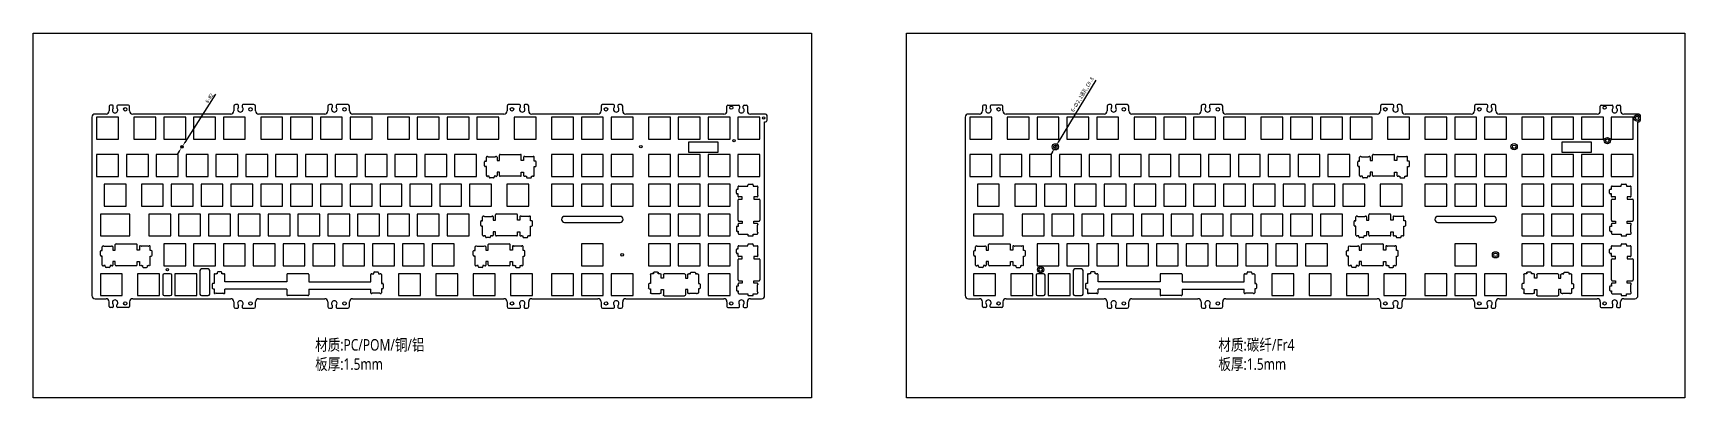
# Model space of a CAD drawing. Header units: millimetres. Extents: x -605 to 450, y -172 to 61.
import ezdxf

# ---------------------------------------------------------------- set-up
doc = ezdxf.new("R2010")
doc.units = ezdxf.units.MM
doc.header["$LTSCALE"] = 30.734
doc.header["$PDMODE"] = 3
doc.header["$PDSIZE"] = 0.3125
doc.layers.get('0').update_dxf_attribs({"linetype": 'CONTINUOUS'})
doc.layers.get('Defpoints').update_dxf_attribs({"linetype": 'CONTINUOUS'})
doc.layers.add('02___PRT_ALL_AXES', color=7, linetype='CONTINUOUS')
doc.styles.get("Standard").update_dxf_attribs({"font": 'txt', "width": 0.8})
doc.dimstyles.new('Annotative', dxfattribs={"dimscale": 0, "dimtxt": 2.5, "dimasz": 2.5, "dimexe": 1.25, "dimexo": 0.625, "dimtad": 1, "dimtxsty": 'Standard', "dimcen": 2.5, "dimazin": 2, "dimtfac": 1, "dimtmove": 0, "dimatfit": 3, "dimfxl": 1, "dimarcsym": 0})

msp = doc.modelspace()

# ---------------------------------------------------------------- texts
at = {"layer": '02___PRT_ALL_AXES', "color": 3, "linetype": 'Continuous', "char_height": 7.36055, "width": 256.40453, "attachment_point": 1}
for s, insert in [('{\\fMicrosoft YaHei|b0|i0|c134|p34;材质:PC/POM/铜/铝 \\fMicrosoft YaHei|b0|i0|c0|p34;\\P\\fMicrosoft YaHei|b0|i0|c134|p34;板厚:1.5mm}', (-425.16, -134.794)), ('{\\fMicrosoft YaHei|b0|i0|c134|p34;材质:碳纤/Fr4\\fMicrosoft YaHei|b0|i0|c0|p34;\\P\\fMicrosoft YaHei|b0|i0|c134|p34;板厚:1.5mm}', (151.644, -134.794))]:
    msp.add_mtext(s, dxfattribs=dict(at, insert=insert))

# ---------------------------------------------------------------- blocks, each defined once
blk = doc.blocks.new('A$C692A0492')
at = {"color": 1}
for p, q in [((0.5, 10.8), (1.2, 10.8)), ((1.2, 10.8), (1.2, 13.2)), ((2.4, 13.6), (6.8, 13.6)), ((8, 13.2), (8, 11.1)), ((8, 11.1), (9.5, 11.1)), ((9.5, 11.1), (9.5, 14.6)), ((10, 15.1), (23, 15.1)), ((23.5, 11.1), (23.5, 14.6)), ((25, 11.1), (23.5, 11.1)), ((25, 13.3), (25, 11.1)), ((30.6, 13.6), (26.2, 13.6)), ((31.8, 10.8), (31.8, 13.3)), ((32.5, 10.8), (31.8, 10.8)), ((0, 7.8), (0, 10.3)), ((1.2, 7.3), (0.5, 7.3)), ((1.2, 1.5), (1.2, 7.3)), ((3.1, 1.2), (2.4, 1.2)), ((3.1, 0.5), (3.1, 1.2)), ((6.8, 1.2), (6.2, 1.2)), ((6.2, 1.2), (6.2, 0.5)), ((9.5, 3.8), (8, 3.8)), ((8, 3.8), (8, 1.5)), ((9.5, 1.6), (9.5, 3.8)), ((23, 1.1), (10, 1.1)), ((23.5, 1.6), (23.5, 3.8)), ((23.5, 3.8), (25, 3.8)), ((25, 3.8), (25, 1.6)), ((26.2, 1.2), (26.9, 1.2)), ((26.9, 1.2), (26.9, 0.5)), ((27.4, 0), (29.5, 0)), ((30, 0.5), (30, 1.2)), ((30, 1.2), (30.6, 1.2)), ((31.8, 1.6), (31.8, 7.3)), ((31.8, 7.3), (32.5, 7.3)), ((33, 7.8), (33, 10.3)), ((5.7, 0), (3.6, 0))]:
    blk.add_line(p, q, dxfattribs=at)
for centre, radius, start, end in [((0.5, 10.3), 0.5, 90, 180), ((1.7, 13.2), 0.5, 64.1581, 180), ((2.4, 14.6), 1, 244.1581, 270), ((6.8, 14.6), 1, 270, 295.8419), ((7.5, 13.2), 0.5, 0, 115.8419), ((10, 14.6), 0.5, 90, 180), ((23, 14.6), 0.5, 0, 90), ((25.5, 13.3), 0.5, 64.1581, 180), ((26.2, 14.6), 1, 244.1581, 270), ((30.6, 14.6), 1, 270, 295.8419), ((31.3, 13.3), 0.5, 0, 115.8419), ((32.5, 10.3), 0.5, 0, 90), ((0.5, 7.8), 0.5, 180, 270), ((1.7, 1.5), 0.5, 180, 295.8419), ((2.4, 0.2), 1, 90, 115.8419), ((3.6, 0.5), 0.5, 180, 270), ((5.7, 0.5), 0.5, 270, 0), ((6.8, 0.2), 1, 64.1581, 90), ((7.5, 1.5), 0.5, 244.1581, 0), ((10, 1.6), 0.5, 180, 270), ((23, 1.6), 0.5, 270, 0), ((25.5, 1.6), 0.5, 180, 295.8419), ((26.2, 0.2), 1, 90, 115.8419), ((27.4, 0.5), 0.5, 180, 270), ((29.5, 0.5), 0.5, 270, 0), ((30.6, 0.2), 1, 64.1581, 90), ((31.3, 1.6), 0.5, 244.1581, 0), ((32.5, 7.8), 0.5, 270, 0)]:
    blk.add_arc(centre, radius, start, end, dxfattribs=at)
blk = doc.blocks.new('A$C580C1E3D')
at = {"color": 1}
for p, q in [((1.2, 13.5), (1.2, 7.8)), ((3.1, 13.9), (2.4, 13.9)), ((3.1, 14.6), (3.1, 13.9)), ((5.7, 15.1), (3.6, 15.1)), ((6.2, 13.9), (6.2, 14.6)), ((6.8, 13.9), (6.2, 13.9)), ((8, 8.7), (8, 13.5)), ((47.6, 13.5), (47.6, 8.7)), ((61.1, 14), (48.1, 14)), ((61.6, 13.5), (61.6, 8.7)), ((101.2, 8.7), (101.2, 13.5)), ((102.4, 13.9), (103.1, 13.9)), ((103.1, 13.9), (103.1, 14.6)), ((103.6, 15.1), (105.7, 15.1)), ((106.2, 14.6), (106.2, 13.9)), ((106.2, 13.9), (106.8, 13.9)), ((108, 13.5), (108, 7.8)), ((0, 7.3), (0, 4.8)), ((1.2, 7.8), (0.5, 7.8)), ((0.5, 4.3), (1.2, 4.3)), ((1.2, 4.3), (1.2, 1.8)), ((2.4, 1.5), (6.8, 1.5)), ((47.6, 8.7), (8, 8.7)), ((47.6, 4.2), (8, 4.2)), ((8, 1.8), (8, 4.2)), ((47.6, 4.2), (47.6, 0.5)), ((61.1, 0), (48.1, 0)), ((61.6, 8.7), (101.2, 8.7)), ((61.6, 4.2), (101.2, 4.2)), ((61.6, 4.2), (61.6, 0.5)), ((101.2, 1.8), (101.2, 4.2)), ((106.8, 1.5), (102.4, 1.5)), ((108, 7.8), (108.7, 7.8)), ((108.7, 4.3), (108, 4.3)), ((108, 4.3), (108, 1.8)), ((109.2, 7.3), (109.2, 4.8))]:
    blk.add_line(p, q, dxfattribs=at)
for centre, radius, start, end in [((1.7, 13.5), 0.5, 64.1581, 180), ((2.4, 14.9), 1, 244.1581, 270), ((3.6, 14.6), 0.5, 90, 180), ((5.7, 14.6), 0.5, 0, 90), ((6.8, 14.9), 1, 270, 295.8419), ((7.5, 13.5), 0.5, 0, 115.8419), ((48.1, 13.5), 0.5, 90, 180), ((61.1, 13.5), 0.5, 0, 90), ((101.7, 13.5), 0.5, 64.1581, 180), ((102.4, 14.9), 1, 244.1581, 270), ((103.6, 14.6), 0.5, 90, 180), ((105.7, 14.6), 0.5, 0, 90), ((106.8, 14.9), 1, 270, 295.8419), ((107.5, 13.5), 0.5, 0, 115.8419), ((0.5, 7.3), 0.5, 90, 180), ((0.5, 4.8), 0.5, 180, 270), ((1.7, 1.8), 0.5, 180, 295.8419), ((2.4, 0.5), 1, 90, 115.8419), ((6.8, 0.5), 1, 64.1581, 90), ((7.5, 1.8), 0.5, 244.1581, 0), ((48.1, 0.5), 0.5, 180, 270), ((61.1, 0.5), 0.5, 270, 0), ((101.7, 1.8), 0.5, 180, 295.8419), ((102.4, 0.5), 1, 90, 115.8419), ((106.8, 0.5), 1, 64.1581, 90), ((107.5, 1.8), 0.5, 244.1581, 0), ((108.7, 7.3), 0.5, 0, 90), ((108.7, 4.8), 0.5, 270, 0)]:
    blk.add_arc(centre, radius, start, end, dxfattribs=at)
blk = doc.blocks.new('*D3')
at = {"color": 0, "lineweight": -2, "transparency": 16777216}
for p, q in [((73.3, 30.7), (49.4, -8.9)), ((45.7, -15.1), (44.4, -17.2)), ((47, -12.9), (48.2, -11))]:
    blk.add_line(p, q, dxfattribs=at)
at = {"color": 0, "transparency": 16777216}
for points in [[(49.1, -8.7), (49.8, -9.1), (48.2, -11)], [(45.4, -14.8), (46.1, -15.3), (47, -12.9)]]:
    blk.add_solid(points, dxfattribs=at)
at = {"layer": 'Defpoints', "color": 0, "transparency": 16777216}
for p in [(47, -12.9), (48.2, -11)]:
    blk.add_point(p, dxfattribs=at)
at = {"color": 0, "transparency": 16777216, "insert": (65, 21.3), "char_height": 2.5, "attachment_point": 5, "rotation": 58.8733}
blk.add_mtext('6-∅2,2{\\fSimSun|b0|i0|c134|p2;通孔},C0.8', dxfattribs=at)
blk = doc.blocks.new('*D5')
at = {"color": 0, "lineweight": -2, "transparency": 16777216}
for p, q in [((-488.8, 21.7), (-508.4, -9.2)), ((-511.9, -14.7), (-513.2, -16.9)), ((-510.6, -12.6), (-509.7, -11.3))]:
    blk.add_line(p, q, dxfattribs=at)
at = {"color": 0, "transparency": 16777216}
for points in [[(-508.7, -8.9), (-508, -9.4), (-509.7, -11.3)], [(-512.3, -14.5), (-511.6, -15), (-510.6, -12.6)]]:
    blk.add_solid(points, dxfattribs=at)
at = {"layer": 'Defpoints', "color": 0, "transparency": 16777216}
for p in [(-510.6, -12.6), (-509.7, -11.3)]:
    blk.add_point(p, dxfattribs=at)
at = {"color": 0, "transparency": 16777216, "insert": (-492.7, 19.1), "char_height": 2.5, "attachment_point": 5, "rotation": 57.6407}
blk.add_mtext('6-M2', dxfattribs=at)

# ---------------------------------------------------------------- dimensions: what is measured, and where the dimension line sits
at = {"color": 1}
for p1, p2, text, picture, middle in [((47.014, -12.921), (48.151, -11.038), '6-<>{\\fSimSun|b0|i0|c134|p2;通孔},C0.8', '*D3', (66.978, 20.138)), ((-510.569, -12.636), (-509.712, -11.284), '6-M2', '*D5', (-491.125, 18.05))]:
    dim = msp.add_diameter_dim_2p(p1=p1, p2=p2, text=text, dimstyle='Annotative', dxfattribs=at)
    dim.commit()
    dim.dimension.update_dxf_attribs({"geometry": picture, "text_midpoint": middle, "dimtype": 163})

# ---------------------------------------------------------------- linework, layer by layer
at = {"color": 1, "linetype": 'Continuous'}
for p, q in [((-556.665, 14), (-556.665, 11)), ((-554.555, 14.6), (-556.065, 14.6)), ((-554.055, 12.819), (-554.055, 14.1)), ((-551.755, 14.1), (-551.755, 12.819)), ((-544.245, 14.6), (-551.255, 14.6)), ((-543.645, 11), (-543.645, 14)), ((-162.165, 11), (-162.165, 14)), ((-161.565, 14.6), (-154.555, 14.6)), ((-154.055, 14.1), (-154.055, 12.819)), ((-151.755, 12.819), (-151.755, 14.1)), ((-151.255, 14.6), (-149.745, 14.6)), ((-149.145, 14), (-149.145, 11)), ((1.028, 14), (1.028, 11)), ((3.138, 14.6), (1.628, 14.6)), ((3.638, 12.819), (3.638, 14.1)), ((5.938, 14.1), (5.938, 12.819)), ((13.447, 14.6), (6.438, 14.6)), ((14.047, 11), (14.047, 14)), ((395.528, 11), (395.528, 14)), ((396.128, 14.6), (403.137, 14.6)), ((403.637, 14.1), (403.637, 12.819)), ((405.937, 12.819), (405.937, 14.1)), ((406.437, 14.6), (407.947, 14.6)), ((408.547, 14), (408.547, 11)), ((-556.665, -114.012), (-556.665, -111.012)), ((-554.555, -114.612), (-556.065, -114.612)), ((-554.055, -112.831), (-554.055, -114.112)), ((-551.755, -114.112), (-551.755, -112.831)), ((-544.245, -114.612), (-551.255, -114.612)), ((-543.645, -111.012), (-543.645, -114.012)), ((-162.165, -111.012), (-162.165, -114.012)), ((-161.565, -114.612), (-154.555, -114.612)), ((-154.055, -114.112), (-154.055, -112.831)), ((-151.755, -112.831), (-151.755, -114.112)), ((-151.255, -114.612), (-149.745, -114.612)), ((-149.145, -114.012), (-149.145, -111.012)), ((1.028, -114.012), (1.028, -111.012)), ((3.138, -114.612), (1.628, -114.612)), ((3.638, -112.831), (3.638, -114.112)), ((5.938, -114.112), (5.938, -112.831)), ((13.447, -114.612), (6.438, -114.612)), ((14.047, -111.012), (14.047, -114.012)), ((395.528, -111.012), (395.528, -114.012)), ((396.128, -114.612), (403.137, -114.612)), ((403.637, -114.112), (403.637, -112.831)), ((405.937, -112.831), (405.937, -114.112)), ((406.437, -114.612), (407.947, -114.612)), ((408.547, -114.012), (408.547, -111.012))]:
    msp.add_line(p, q, dxfattribs=at)
at = {"color": 7, "linetype": 'Continuous'}
for p, q in [((-477.065, 14), (-477.065, 11)), ((-474.555, 15), (-476.065, 15)), ((-474.055, 13.319), (-474.055, 14.5)), ((-471.755, 14.5), (-471.755, 13.319)), ((-464.245, 15), (-471.255, 15)), ((-463.245, 11), (-463.245, 14)), ((-417.065, 14), (-417.065, 11)), ((-414.555, 15), (-416.065, 15)), ((-414.055, 13.319), (-414.055, 14.5)), ((-411.755, 14.5), (-411.755, 13.319)), ((-404.245, 15), (-411.255, 15)), ((-403.245, 11), (-403.245, 14)), ((-302.565, 14), (-302.565, 11)), ((-294.555, 15), (-301.565, 15)), ((-294.055, 13.319), (-294.055, 14.5)), ((-291.755, 14.5), (-291.755, 13.319)), ((-289.745, 15), (-291.255, 15)), ((-288.745, 11), (-288.745, 14)), ((-242.565, 14), (-242.565, 11)), ((-234.555, 15), (-241.565, 15)), ((-234.055, 13.319), (-234.055, 14.5)), ((-231.755, 14.5), (-231.755, 13.319)), ((-229.745, 15), (-231.255, 15)), ((-228.745, 11), (-228.745, 14)), ((80.628, 14), (80.628, 11)), ((83.138, 15), (81.628, 15)), ((83.638, 13.319), (83.638, 14.5)), ((85.938, 14.5), (85.938, 13.319)), ((93.447, 15), (86.437, 15)), ((94.447, 11), (94.447, 14)), ((140.628, 14), (140.628, 11)), ((143.138, 15), (141.628, 15)), ((143.638, 13.319), (143.638, 14.5)), ((145.938, 14.5), (145.938, 13.319)), ((153.447, 15), (146.437, 15)), ((154.447, 11), (154.447, 14)), ((255.128, 14), (255.128, 11)), ((263.138, 15), (256.128, 15)), ((263.637, 13.319), (263.637, 14.5)), ((265.937, 14.5), (265.937, 13.319)), ((267.947, 15), (266.437, 15)), ((268.947, 11), (268.947, 14)), ((315.128, 14), (315.128, 11)), ((323.138, 15), (316.128, 15)), ((323.637, 13.319), (323.637, 14.5)), ((325.937, 14.5), (325.937, 13.319)), ((327.947, 15), (326.437, 15)), ((328.947, 11), (328.947, 14)), ((-567.692, 7), (-567.692, -107.012)), ((-558.665, 9), (-565.692, 9)), ((-564.692, 7), (-564.692, -7)), ((-550.693, 7), (-564.692, 7)), ((-550.693, -7), (-550.693, 7)), ((-479.065, 9), (-541.645, 9)), ((-540.88, 7), (-540.88, -7)), ((-526.88, 7), (-540.88, 7)), ((-526.88, -7), (-526.88, 7)), ((-521.83, 7), (-521.83, -7)), ((-507.83, 7), (-521.83, 7)), ((-507.83, -7), (-507.83, 7)), ((-502.78, 7), (-502.78, -7)), ((-488.78, 7), (-502.78, 7)), ((-488.78, -7), (-488.78, 7)), ((-483.73, 7), (-483.73, -7)), ((-469.73, 7), (-483.73, 7)), ((-469.73, -7), (-469.73, 7)), ((-419.065, 9), (-461.245, 9)), ((-459.917, 7), (-459.917, -7)), ((-445.918, 7), (-459.917, 7)), ((-445.918, -7), (-445.918, 7)), ((-440.867, 7), (-440.867, -7)), ((-426.868, 7), (-440.867, 7)), ((-426.868, -7), (-426.868, 7)), ((-421.817, 7), (-421.817, -7)), ((-407.818, 7), (-421.817, 7)), ((-407.818, -7), (-407.818, 7)), ((-402.767, 7), (-402.767, -7)), ((-388.768, 7), (-402.767, 7)), ((-304.565, 9), (-401.245, 9)), ((-388.768, -7), (-388.768, 7)), ((-378.955, 7), (-378.955, -7)), ((-364.955, 7), (-378.955, 7)), ((-364.955, -7), (-364.955, 7)), ((-359.905, 7), (-359.905, -7)), ((-345.905, 7), (-359.905, 7)), ((-345.905, -7), (-345.905, 7)), ((-340.855, 7), (-340.855, -7)), ((-326.855, 7), (-340.855, 7)), ((-326.855, -7), (-326.855, 7)), ((-321.805, 7), (-321.805, -7)), ((-307.805, 7), (-321.805, 7)), ((-307.805, -7), (-307.805, 7)), ((-283.993, 7), (-297.992, 7)), ((-297.992, 7), (-297.992, -7)), ((-244.565, 9), (-286.745, 9)), ((-283.993, -7), (-283.993, 7)), ((-260.18, 7), (-274.18, 7)), ((-274.18, 7), (-274.18, -7)), ((-260.18, -7), (-260.18, 7)), ((-241.13, 7), (-255.128, 7)), ((-255.128, 7), (-255.128, -7)), ((-241.13, -7), (-241.13, 7)), ((-222.08, 7), (-236.078, 7)), ((-236.078, 7), (-236.078, -7)), ((-164.165, 9), (-226.745, 9)), ((-222.08, -7), (-222.08, 7)), ((-198.268, 7), (-212.266, 7)), ((-212.266, 7), (-212.266, -7)), ((-198.268, -7), (-198.268, 7)), ((-179.218, 7), (-193.216, 7)), ((-193.216, 7), (-193.216, -7)), ((-179.218, -7), (-179.218, 7)), ((-160.168, 7), (-174.166, 7)), ((-174.166, 7), (-174.166, -7)), ((-160.168, -7), (-160.168, 7)), ((-141.118, 7), (-155.116, 7)), ((-155.116, 7), (-155.116, -7)), ((-137.518, 9), (-147.145, 9)), ((-141.118, -7), (-141.118, 7)), ((-138.118, 4), (-137.518, 4)), ((-138.118, -107.012), (-138.118, 4)), ((-136.518, 5), (-136.518, 8)), ((-10, 7), (-10, -107.012)), ((-0.972, 9), (-8, 9)), ((-7, 7), (-7, -7)), ((7, 7), (-7, 7)), ((7, -7), (7, 7)), ((78.628, 9), (16.047, 9)), ((16.813, 7), (16.813, -7)), ((30.812, 7), (16.813, 7)), ((30.812, -7), (30.812, 7)), ((35.863, 7), (35.863, -7)), ((49.863, 7), (35.863, 7)), ((49.863, -7), (49.863, 7)), ((54.913, 7), (54.913, -7)), ((68.913, 7), (54.913, 7)), ((68.913, -7), (68.913, 7)), ((73.963, 7), (73.963, -7)), ((87.963, 7), (73.963, 7)), ((87.963, -7), (87.963, 7)), ((138.628, 9), (96.447, 9)), ((97.776, 7), (97.776, -7)), ((111.775, 7), (97.776, 7)), ((111.775, -7), (111.775, 7)), ((116.826, 7), (116.826, -7)), ((130.825, 7), (116.826, 7)), ((130.825, -7), (130.825, 7)), ((135.876, 7), (135.876, -7)), ((149.875, 7), (135.876, 7)), ((149.875, -7), (149.875, 7)), ((154.926, 7), (154.926, -7)), ((168.925, 7), (154.926, 7)), ((253.128, 9), (156.447, 9)), ((168.925, -7), (168.925, 7)), ((178.738, 7), (178.738, -7)), ((192.738, 7), (178.738, 7)), ((192.738, -7), (192.738, 7)), ((197.788, 7), (197.788, -7)), ((211.788, 7), (197.788, 7)), ((211.788, -7), (211.788, 7)), ((216.838, 7), (216.838, -7)), ((230.838, 7), (216.838, 7)), ((230.838, -7), (230.838, 7)), ((235.888, 7), (235.888, -7)), ((249.888, 7), (235.888, 7)), ((249.888, -7), (249.888, 7)), ((273.7, 7), (259.701, 7)), ((259.701, 7), (259.701, -7)), ((313.128, 9), (270.947, 9)), ((273.7, -7), (273.7, 7)), ((297.513, 7), (283.513, 7)), ((283.513, 7), (283.513, -7)), ((297.513, -7), (297.513, 7)), ((316.563, 7), (302.565, 7)), ((302.565, 7), (302.565, -7)), ((316.563, -7), (316.563, 7)), ((335.613, 7), (321.615, 7)), ((321.615, 7), (321.615, -7)), ((393.528, 9), (330.947, 9)), ((335.613, -7), (335.613, 7)), ((359.425, 7), (345.427, 7)), ((345.427, 7), (345.427, -7)), ((359.425, -7), (359.425, 7)), ((378.475, 7), (364.477, 7)), ((364.477, 7), (364.477, -7)), ((378.475, -7), (378.475, 7)), ((397.525, 7), (383.527, 7)), ((383.527, 7), (383.527, -7)), ((397.525, -7), (397.525, 7)), ((416.575, 7), (402.577, 7)), ((402.577, 7), (402.577, -7)), ((420.175, 9), (410.547, 9)), ((416.575, -7), (416.575, 7)), ((419.575, 4), (420.175, 4)), ((419.575, -107.012), (419.575, 4)), ((421.175, 5), (421.175, 8)), ((-564.692, -7), (-550.693, -7)), ((-540.88, -7), (-526.88, -7)), ((-521.83, -7), (-507.83, -7)), ((-502.78, -7), (-488.78, -7)), ((-483.73, -7), (-469.73, -7)), ((-459.917, -7), (-445.918, -7)), ((-440.867, -7), (-426.868, -7)), ((-421.817, -7), (-407.818, -7)), ((-402.767, -7), (-388.768, -7)), ((-378.955, -7), (-364.955, -7)), ((-359.905, -7), (-345.905, -7)), ((-340.855, -7), (-326.855, -7)), ((-321.805, -7), (-307.805, -7)), ((-297.992, -7), (-283.993, -7)), ((-274.18, -7), (-260.18, -7)), ((-255.128, -7), (-241.13, -7)), ((-236.078, -7), (-222.08, -7)), ((-212.266, -7), (-198.268, -7)), ((-193.216, -7), (-179.218, -7)), ((-167.717, -9), (-186.717, -9)), ((-186.717, -9), (-186.717, -15.313)), ((-174.166, -7), (-160.168, -7)), ((-167.717, -15.313), (-167.717, -9)), ((-155.116, -7), (-141.118, -7)), ((-7, -7), (7, -7)), ((16.813, -7), (30.812, -7)), ((35.863, -7), (49.863, -7)), ((54.913, -7), (68.913, -7)), ((73.963, -7), (87.963, -7)), ((97.776, -7), (111.775, -7)), ((116.826, -7), (130.825, -7)), ((135.876, -7), (149.875, -7)), ((154.926, -7), (168.925, -7)), ((178.738, -7), (192.738, -7)), ((197.788, -7), (211.788, -7)), ((216.838, -7), (230.838, -7)), ((235.888, -7), (249.888, -7)), ((259.701, -7), (273.7, -7)), ((283.513, -7), (297.513, -7)), ((302.565, -7), (316.563, -7)), ((321.615, -7), (335.613, -7)), ((345.427, -7), (359.425, -7)), ((364.477, -7), (378.475, -7)), ((389.976, -9), (370.976, -9)), ((370.976, -9), (370.976, -15.313)), ((383.527, -7), (397.525, -7)), ((389.976, -15.313), (389.976, -9)), ((402.577, -7), (416.575, -7)), ((-564.692, -16.814), (-564.692, -30.812)), ((-550.693, -16.814), (-564.692, -16.814)), ((-550.693, -30.812), (-550.693, -16.814)), ((-545.642, -16.814), (-545.642, -30.812)), ((-531.643, -16.814), (-545.642, -16.814)), ((-531.643, -30.812), (-531.643, -16.814)), ((-526.592, -16.814), (-526.592, -30.812)), ((-512.593, -16.814), (-526.592, -16.814)), ((-512.593, -30.812), (-512.593, -16.814)), ((-507.542, -16.814), (-507.542, -30.812)), ((-493.543, -16.814), (-507.542, -16.814)), ((-493.543, -30.812), (-493.543, -16.814)), ((-488.492, -16.814), (-488.492, -30.812)), ((-474.493, -16.814), (-488.492, -16.814)), ((-474.493, -30.812), (-474.493, -16.814)), ((-469.442, -16.814), (-469.442, -30.812)), ((-455.443, -16.814), (-469.442, -16.814)), ((-455.443, -30.812), (-455.443, -16.814)), ((-450.392, -16.814), (-450.392, -30.812)), ((-436.393, -16.814), (-450.392, -16.814)), ((-436.393, -30.812), (-436.393, -16.814)), ((-431.342, -16.814), (-431.342, -30.812)), ((-417.343, -16.814), (-431.342, -16.814)), ((-417.343, -30.812), (-417.343, -16.814)), ((-412.292, -16.814), (-412.292, -30.812)), ((-398.293, -16.814), (-412.292, -16.814)), ((-398.293, -30.812), (-398.293, -16.814)), ((-393.242, -16.814), (-393.242, -30.812)), ((-379.243, -16.814), (-393.242, -16.814)), ((-379.243, -30.812), (-379.243, -16.814)), ((-374.192, -16.814), (-374.192, -30.812)), ((-360.193, -16.814), (-374.192, -16.814)), ((-360.193, -30.812), (-360.193, -16.814)), ((-355.142, -16.814), (-355.142, -30.812)), ((-341.143, -16.814), (-355.142, -16.814)), ((-341.143, -30.812), (-341.143, -16.814)), ((-336.092, -16.814), (-336.092, -30.812)), ((-322.093, -16.814), (-336.092, -16.814)), ((-322.093, -30.812), (-322.093, -16.814)), ((-260.18, -16.814), (-274.18, -16.814)), ((-274.18, -16.814), (-274.18, -30.812)), ((-260.18, -30.812), (-260.18, -16.814)), ((-241.13, -16.814), (-255.128, -16.814)), ((-255.128, -16.814), (-255.128, -30.812)), ((-241.13, -30.812), (-241.13, -16.814)), ((-222.08, -16.814), (-236.078, -16.814)), ((-236.078, -16.814), (-236.078, -30.812)), ((-222.08, -30.812), (-222.08, -16.814)), ((-198.268, -16.814), (-212.266, -16.814)), ((-212.266, -16.814), (-212.266, -30.812)), ((-198.268, -30.812), (-198.268, -16.814)), ((-179.218, -16.814), (-193.216, -16.814)), ((-193.216, -16.814), (-193.216, -30.812)), ((-186.717, -15.313), (-167.717, -15.313)), ((-179.218, -30.812), (-179.218, -16.814)), ((-160.168, -16.814), (-174.166, -16.814)), ((-174.166, -16.814), (-174.166, -30.812)), ((-160.168, -30.812), (-160.168, -16.814)), ((-141.118, -16.814), (-155.116, -16.814)), ((-155.116, -16.814), (-155.116, -30.812)), ((-141.118, -30.812), (-141.118, -16.814)), ((-7, -16.814), (-7, -30.812)), ((7, -16.814), (-7, -16.814)), ((7, -30.812), (7, -16.814)), ((12.05, -16.814), (12.05, -30.812)), ((26.05, -16.814), (12.05, -16.814)), ((26.05, -30.812), (26.05, -16.814)), ((31.1, -16.814), (31.1, -30.812)), ((45.1, -16.814), (31.1, -16.814)), ((45.1, -30.812), (45.1, -16.814)), ((50.151, -16.814), (50.151, -30.812)), ((64.15, -16.814), (50.151, -16.814)), ((64.15, -30.812), (64.15, -16.814)), ((69.201, -16.814), (69.201, -30.812)), ((83.2, -16.814), (69.201, -16.814)), ((83.2, -30.812), (83.2, -16.814)), ((88.251, -16.814), (88.251, -30.812)), ((102.25, -16.814), (88.251, -16.814)), ((102.25, -30.812), (102.25, -16.814)), ((107.301, -16.814), (107.301, -30.812)), ((121.3, -16.814), (107.301, -16.814)), ((121.3, -30.812), (121.3, -16.814)), ((126.351, -16.814), (126.351, -30.812)), ((140.35, -16.814), (126.351, -16.814)), ((140.35, -30.812), (140.35, -16.814)), ((145.401, -16.814), (145.401, -30.812)), ((159.4, -16.814), (145.401, -16.814)), ((159.4, -30.812), (159.4, -16.814)), ((164.451, -16.814), (164.451, -30.812)), ((178.45, -16.814), (164.451, -16.814)), ((178.45, -30.812), (178.45, -16.814)), ((183.501, -16.814), (183.501, -30.812)), ((197.5, -16.814), (183.501, -16.814)), ((197.5, -30.812), (197.5, -16.814)), ((202.551, -16.814), (202.551, -30.812)), ((216.55, -16.814), (202.551, -16.814)), ((216.55, -30.812), (216.55, -16.814)), ((221.601, -16.814), (221.601, -30.812)), ((235.6, -16.814), (221.601, -16.814)), ((235.6, -30.812), (235.6, -16.814)), ((297.513, -16.814), (283.513, -16.814)), ((283.513, -16.814), (283.513, -30.812)), ((297.513, -30.812), (297.513, -16.814)), ((316.563, -16.814), (302.565, -16.814)), ((302.565, -16.814), (302.565, -30.812)), ((316.563, -30.812), (316.563, -16.814)), ((335.613, -16.814), (321.615, -16.814)), ((321.615, -16.814), (321.615, -30.812)), ((335.613, -30.812), (335.613, -16.814)), ((359.425, -16.814), (345.427, -16.814)), ((345.427, -16.814), (345.427, -30.812)), ((359.425, -30.812), (359.425, -16.814)), ((378.475, -16.814), (364.477, -16.814)), ((364.477, -16.814), (364.477, -30.812)), ((370.976, -15.313), (389.976, -15.313)), ((378.475, -30.812), (378.475, -16.814)), ((397.525, -16.814), (383.527, -16.814)), ((383.527, -16.814), (383.527, -30.812)), ((397.525, -30.812), (397.525, -16.814)), ((416.575, -16.814), (402.577, -16.814)), ((402.577, -16.814), (402.577, -30.812)), ((416.575, -30.812), (416.575, -16.814)), ((-564.692, -30.812), (-550.693, -30.812)), ((-545.642, -30.812), (-531.643, -30.812)), ((-526.592, -30.812), (-512.593, -30.812)), ((-507.542, -30.812), (-493.543, -30.812)), ((-488.492, -30.812), (-474.493, -30.812)), ((-469.442, -30.812), (-455.443, -30.812)), ((-450.392, -30.812), (-436.393, -30.812)), ((-431.342, -30.812), (-417.343, -30.812)), ((-412.292, -30.812), (-398.293, -30.812)), ((-393.242, -30.812), (-379.243, -30.812)), ((-374.192, -30.812), (-360.193, -30.812)), ((-355.142, -30.812), (-341.143, -30.812)), ((-336.092, -30.812), (-322.093, -30.812)), ((-274.18, -30.812), (-260.18, -30.812)), ((-255.128, -30.812), (-241.13, -30.812)), ((-236.078, -30.812), (-222.08, -30.812)), ((-212.266, -30.812), (-198.268, -30.812)), ((-193.216, -30.812), (-179.218, -30.812)), ((-174.166, -30.812), (-160.168, -30.812)), ((-155.116, -30.812), (-141.118, -30.812)), ((-7, -30.812), (7, -30.812)), ((12.05, -30.812), (26.05, -30.812)), ((31.1, -30.812), (45.1, -30.812)), ((50.151, -30.812), (64.15, -30.812)), ((69.201, -30.812), (83.2, -30.812)), ((88.251, -30.812), (102.25, -30.812)), ((107.301, -30.812), (121.3, -30.812)), ((126.351, -30.812), (140.35, -30.812)), ((145.401, -30.812), (159.4, -30.812)), ((164.451, -30.812), (178.45, -30.812)), ((183.501, -30.812), (197.5, -30.812)), ((202.551, -30.812), (216.55, -30.812)), ((221.601, -30.812), (235.6, -30.812)), ((283.513, -30.812), (297.513, -30.812)), ((302.565, -30.812), (316.563, -30.812)), ((321.615, -30.812), (335.613, -30.812)), ((345.427, -30.812), (359.425, -30.812)), ((364.477, -30.812), (378.475, -30.812)), ((383.527, -30.812), (397.525, -30.812)), ((402.577, -30.812), (416.575, -30.812)), ((-559.93, -35.864), (-559.93, -49.863)), ((-545.93, -35.864), (-559.93, -35.864)), ((-545.93, -49.863), (-545.93, -35.864)), ((-536.117, -35.864), (-536.117, -49.863)), ((-522.118, -35.864), (-536.117, -35.864)), ((-522.118, -49.863), (-522.118, -35.864)), ((-517.068, -35.864), (-517.068, -49.863)), ((-503.068, -35.864), (-517.068, -35.864)), ((-503.068, -49.863), (-503.068, -35.864)), ((-498.019, -35.864), (-498.019, -49.863)), ((-484.018, -35.864), (-498.019, -35.864)), ((-484.018, -49.863), (-484.018, -35.864)), ((-478.967, -35.864), (-478.967, -49.863)), ((-464.968, -35.864), (-478.967, -35.864)), ((-464.968, -49.863), (-464.968, -35.864)), ((-459.917, -35.864), (-459.917, -49.863)), ((-445.918, -35.864), (-459.917, -35.864)), ((-445.918, -49.863), (-445.918, -35.864)), ((-440.867, -35.864), (-440.867, -49.863)), ((-426.868, -35.864), (-440.867, -35.864)), ((-426.868, -49.863), (-426.868, -35.864)), ((-421.817, -35.864), (-421.817, -49.863)), ((-407.818, -35.864), (-421.817, -35.864)), ((-407.818, -49.863), (-407.818, -35.864)), ((-402.767, -35.864), (-402.767, -49.863)), ((-388.768, -35.864), (-402.767, -35.864)), ((-388.768, -49.863), (-388.768, -35.864)), ((-383.717, -35.864), (-383.717, -49.863)), ((-369.718, -35.864), (-383.717, -35.864)), ((-369.718, -49.863), (-369.718, -35.864)), ((-364.667, -35.864), (-364.667, -49.863)), ((-350.668, -35.864), (-364.667, -35.864)), ((-350.668, -49.863), (-350.668, -35.864)), ((-345.617, -35.864), (-345.617, -49.863)), ((-331.618, -35.864), (-345.617, -35.864)), ((-331.618, -49.863), (-331.618, -35.864)), ((-312.568, -35.864), (-326.567, -35.864)), ((-326.567, -35.864), (-326.567, -49.863)), ((-312.568, -49.863), (-312.568, -35.864)), ((-288.676, -35.862), (-302.755, -35.862)), ((-302.755, -35.862), (-302.755, -49.863)), ((-288.676, -49.863), (-288.676, -35.862)), ((-260.18, -35.864), (-274.18, -35.864)), ((-274.18, -35.864), (-274.18, -49.863)), ((-260.18, -49.863), (-260.18, -35.864)), ((-241.13, -35.864), (-255.128, -35.864)), ((-255.128, -35.864), (-255.128, -49.863)), ((-241.13, -49.863), (-241.13, -35.864)), ((-222.08, -35.864), (-236.078, -35.864)), ((-236.078, -35.864), (-236.078, -49.863)), ((-222.08, -49.863), (-222.08, -35.864)), ((-198.268, -35.864), (-212.266, -35.864)), ((-212.266, -35.864), (-212.266, -49.863)), ((-198.268, -49.863), (-198.268, -35.864)), ((-179.218, -35.864), (-193.216, -35.864)), ((-193.216, -35.864), (-193.216, -49.863)), ((-179.218, -49.863), (-179.218, -35.864)), ((-160.168, -35.864), (-174.166, -35.864)), ((-174.166, -35.864), (-174.166, -49.863)), ((-160.168, -49.863), (-160.168, -35.864)), ((-2.237, -35.864), (-2.237, -49.863)), ((11.762, -35.864), (-2.237, -35.864)), ((11.762, -49.863), (11.762, -35.864)), ((21.575, -35.864), (21.575, -49.863)), ((35.575, -35.864), (21.575, -35.864)), ((35.575, -49.863), (35.575, -35.864)), ((40.624, -35.864), (40.624, -49.863)), ((54.625, -35.864), (40.624, -35.864)), ((54.625, -49.863), (54.625, -35.864)), ((59.674, -35.864), (59.674, -49.863)), ((73.675, -35.864), (59.674, -35.864)), ((73.675, -49.863), (73.675, -35.864)), ((78.726, -35.864), (78.726, -49.863)), ((92.725, -35.864), (78.726, -35.864)), ((92.725, -49.863), (92.725, -35.864)), ((97.776, -35.864), (97.776, -49.863)), ((111.775, -35.864), (97.776, -35.864)), ((111.775, -49.863), (111.775, -35.864)), ((116.826, -35.864), (116.826, -49.863)), ((130.825, -35.864), (116.826, -35.864)), ((130.825, -49.863), (130.825, -35.864)), ((135.876, -35.864), (135.876, -49.863)), ((149.875, -35.864), (135.876, -35.864)), ((149.875, -49.863), (149.875, -35.864)), ((154.926, -35.864), (154.926, -49.863)), ((168.925, -35.864), (154.926, -35.864)), ((168.925, -49.863), (168.925, -35.864)), ((173.976, -35.864), (173.976, -49.863)), ((187.975, -35.864), (173.976, -35.864)), ((187.975, -49.863), (187.975, -35.864)), ((193.026, -35.864), (193.026, -49.863)), ((207.025, -35.864), (193.026, -35.864)), ((207.025, -49.863), (207.025, -35.864)), ((212.076, -35.864), (212.076, -49.863)), ((226.075, -35.864), (212.076, -35.864)), ((226.075, -49.863), (226.075, -35.864)), ((245.125, -35.864), (231.126, -35.864)), ((231.126, -35.864), (231.126, -49.863)), ((245.125, -49.863), (245.125, -35.864)), ((269.016, -35.862), (254.938, -35.862)), ((254.938, -35.862), (254.938, -49.863)), ((269.016, -49.863), (269.016, -35.862)), ((297.513, -35.864), (283.513, -35.864)), ((283.513, -35.864), (283.513, -49.863)), ((297.513, -49.863), (297.513, -35.864)), ((316.563, -35.864), (302.565, -35.864)), ((302.565, -35.864), (302.565, -49.863)), ((316.563, -49.863), (316.563, -35.864)), ((335.613, -35.864), (321.615, -35.864)), ((321.615, -35.864), (321.615, -49.863)), ((335.613, -49.863), (335.613, -35.864)), ((359.425, -35.864), (345.427, -35.864)), ((345.427, -35.864), (345.427, -49.863)), ((359.425, -49.863), (359.425, -35.864)), ((378.475, -35.864), (364.477, -35.864)), ((364.477, -35.864), (364.477, -49.863)), ((378.475, -49.863), (378.475, -35.864)), ((397.525, -35.864), (383.527, -35.864)), ((383.527, -35.864), (383.527, -49.863)), ((397.525, -49.863), (397.525, -35.864)), ((-559.93, -49.863), (-545.93, -49.863)), ((-536.117, -49.863), (-522.118, -49.863)), ((-517.068, -49.863), (-503.068, -49.863)), ((-498.019, -49.863), (-484.018, -49.863)), ((-478.967, -49.863), (-464.968, -49.863)), ((-459.917, -49.863), (-445.918, -49.863)), ((-440.867, -49.863), (-426.868, -49.863)), ((-421.817, -49.863), (-407.818, -49.863)), ((-402.767, -49.863), (-388.768, -49.863)), ((-383.717, -49.863), (-369.718, -49.863)), ((-364.667, -49.863), (-350.668, -49.863)), ((-345.617, -49.863), (-331.618, -49.863)), ((-326.567, -49.863), (-312.568, -49.863)), ((-302.755, -49.863), (-288.676, -49.863)), ((-274.18, -49.863), (-260.18, -49.863)), ((-255.128, -49.863), (-241.13, -49.863)), ((-236.078, -49.863), (-222.08, -49.863)), ((-212.266, -49.863), (-198.268, -49.863)), ((-193.216, -49.863), (-179.218, -49.863)), ((-174.166, -49.863), (-160.168, -49.863)), ((-2.237, -49.863), (11.762, -49.863)), ((21.575, -49.863), (35.575, -49.863)), ((40.624, -49.863), (54.625, -49.863)), ((59.674, -49.863), (73.675, -49.863)), ((78.726, -49.863), (92.725, -49.863)), ((97.776, -49.863), (111.775, -49.863)), ((116.826, -49.863), (130.825, -49.863)), ((135.876, -49.863), (149.875, -49.863)), ((154.926, -49.863), (168.925, -49.863)), ((173.976, -49.863), (187.975, -49.863)), ((193.026, -49.863), (207.025, -49.863)), ((212.076, -49.863), (226.075, -49.863)), ((231.126, -49.863), (245.125, -49.863)), ((254.938, -49.863), (269.016, -49.863)), ((283.513, -49.863), (297.513, -49.863)), ((302.565, -49.863), (316.563, -49.863)), ((321.615, -49.863), (335.613, -49.863)), ((345.427, -49.863), (359.425, -49.863)), ((364.477, -49.863), (378.475, -49.863)), ((383.527, -49.863), (397.525, -49.863)), ((-562.311, -54.914), (-562.311, -68.912)), ((-543.549, -54.914), (-562.311, -54.914)), ((-543.549, -68.912), (-543.549, -54.914)), ((-531.355, -54.913), (-531.355, -68.912)), ((-517.355, -54.913), (-531.355, -54.913)), ((-517.355, -68.912), (-517.355, -54.913)), ((-512.305, -54.913), (-512.305, -68.912)), ((-498.305, -54.913), (-512.305, -54.913)), ((-498.305, -68.912), (-498.305, -54.913)), ((-493.255, -54.913), (-493.255, -68.912)), ((-479.255, -54.913), (-493.255, -54.913)), ((-479.255, -68.912), (-479.255, -54.913)), ((-474.205, -54.913), (-474.205, -68.912)), ((-460.205, -54.913), (-474.205, -54.913)), ((-460.205, -68.912), (-460.205, -54.913)), ((-455.155, -54.913), (-455.155, -68.912)), ((-441.155, -54.913), (-455.155, -54.913)), ((-441.155, -68.912), (-441.155, -54.913)), ((-436.105, -54.913), (-436.105, -68.912)), ((-422.105, -54.913), (-436.105, -54.913)), ((-422.105, -68.912), (-422.105, -54.913)), ((-417.055, -54.913), (-417.055, -68.912)), ((-403.055, -54.913), (-417.055, -54.913)), ((-403.055, -68.912), (-403.055, -54.913)), ((-398.005, -54.913), (-398.005, -68.912)), ((-384.005, -54.913), (-398.005, -54.913)), ((-384.005, -68.912), (-384.005, -54.913)), ((-378.955, -54.913), (-378.955, -68.912)), ((-364.955, -54.913), (-378.955, -54.913)), ((-364.955, -68.912), (-364.955, -54.913)), ((-345.905, -54.913), (-359.905, -54.913)), ((-359.905, -54.913), (-359.905, -68.912)), ((-345.905, -68.912), (-345.905, -54.913)), ((-326.855, -54.913), (-340.855, -54.913)), ((-340.855, -54.913), (-340.855, -68.912)), ((-326.855, -68.912), (-326.855, -54.913)), ((-230.43, -56.412), (-265.83, -56.412)), ((-265.83, -60.213), (-230.43, -60.213)), ((-198.268, -54.913), (-212.266, -54.913)), ((-212.266, -54.913), (-212.266, -68.912)), ((-198.268, -68.912), (-198.268, -54.913)), ((-179.218, -54.913), (-193.216, -54.913)), ((-193.216, -54.913), (-193.216, -68.912)), ((-179.218, -68.912), (-179.218, -54.913)), ((-160.168, -54.913), (-174.166, -54.913)), ((-174.166, -54.913), (-174.166, -68.912)), ((-160.168, -68.912), (-160.168, -54.913)), ((-4.619, -54.914), (-4.619, -68.912)), ((14.143, -54.914), (-4.619, -54.914)), ((14.143, -68.912), (14.143, -54.914)), ((26.338, -54.913), (26.338, -68.912)), ((40.337, -54.913), (26.338, -54.913)), ((40.337, -68.912), (40.337, -54.913)), ((45.388, -54.913), (45.388, -68.912)), ((59.388, -54.913), (45.388, -54.913)), ((59.388, -68.912), (59.388, -54.913)), ((64.438, -54.913), (64.438, -68.912)), ((78.438, -54.913), (64.438, -54.913)), ((78.438, -68.912), (78.438, -54.913)), ((83.488, -54.913), (83.488, -68.912)), ((97.488, -54.913), (83.488, -54.913)), ((97.488, -68.912), (97.488, -54.913)), ((102.538, -54.913), (102.538, -68.912)), ((116.538, -54.913), (102.538, -54.913)), ((116.538, -68.912), (116.538, -54.913)), ((121.588, -54.913), (121.588, -68.912)), ((135.588, -54.913), (121.588, -54.913)), ((135.588, -68.912), (135.588, -54.913)), ((140.638, -54.913), (140.638, -68.912)), ((154.638, -54.913), (140.638, -54.913)), ((154.638, -68.912), (154.638, -54.913)), ((159.688, -54.913), (159.688, -68.912)), ((173.688, -54.913), (159.688, -54.913)), ((173.688, -68.912), (173.688, -54.913)), ((178.738, -54.913), (178.738, -68.912)), ((192.738, -54.913), (178.738, -54.913)), ((192.738, -68.912), (192.738, -54.913)), ((211.788, -54.913), (197.788, -54.913)), ((197.788, -54.913), (197.788, -68.912)), ((211.788, -68.912), (211.788, -54.913)), ((230.838, -54.913), (216.838, -54.913)), ((216.838, -54.913), (216.838, -68.912)), ((230.838, -68.912), (230.838, -54.913)), ((327.263, -56.412), (291.863, -56.412)), ((291.863, -60.213), (327.263, -60.213)), ((359.425, -54.913), (345.427, -54.913)), ((345.427, -54.913), (345.427, -68.912)), ((359.425, -68.912), (359.425, -54.913)), ((378.475, -54.913), (364.477, -54.913)), ((364.477, -54.913), (364.477, -68.912)), ((378.475, -68.912), (378.475, -54.913)), ((397.525, -54.913), (383.527, -54.913)), ((383.527, -54.913), (383.527, -68.912)), ((397.525, -68.912), (397.525, -54.913)), ((-562.311, -68.912), (-543.549, -68.912)), ((-531.355, -68.912), (-517.355, -68.912)), ((-512.305, -68.912), (-498.305, -68.912)), ((-493.255, -68.912), (-479.255, -68.912)), ((-474.205, -68.912), (-460.205, -68.912)), ((-455.155, -68.912), (-441.155, -68.912)), ((-436.105, -68.912), (-422.105, -68.912)), ((-417.055, -68.912), (-403.055, -68.912)), ((-398.005, -68.912), (-384.005, -68.912)), ((-378.955, -68.912), (-364.955, -68.912)), ((-359.905, -68.912), (-345.905, -68.912)), ((-340.855, -68.912), (-326.855, -68.912)), ((-212.266, -68.912), (-198.268, -68.912)), ((-193.216, -68.912), (-179.218, -68.912)), ((-174.166, -68.912), (-160.168, -68.912)), ((-4.619, -68.912), (14.143, -68.912)), ((26.338, -68.912), (40.337, -68.912)), ((45.388, -68.912), (59.388, -68.912)), ((64.438, -68.912), (78.438, -68.912)), ((83.488, -68.912), (97.488, -68.912)), ((102.538, -68.912), (116.538, -68.912)), ((121.588, -68.912), (135.588, -68.912)), ((140.638, -68.912), (154.638, -68.912)), ((159.688, -68.912), (173.688, -68.912)), ((178.738, -68.912), (192.738, -68.912)), ((197.788, -68.912), (211.788, -68.912)), ((216.838, -68.912), (230.838, -68.912)), ((345.427, -68.912), (359.425, -68.912)), ((364.477, -68.912), (378.475, -68.912)), ((383.527, -68.912), (397.525, -68.912)), ((-521.83, -73.963), (-521.83, -87.962)), ((-507.83, -73.963), (-521.83, -73.963)), ((-507.83, -87.962), (-507.83, -73.963)), ((-502.78, -73.963), (-502.78, -87.962)), ((-488.78, -73.963), (-502.78, -73.963)), ((-488.78, -87.962), (-488.78, -73.963)), ((-483.73, -73.963), (-483.73, -87.962)), ((-469.73, -73.963), (-483.73, -73.963)), ((-469.73, -87.962), (-469.73, -73.963)), ((-464.68, -73.963), (-464.68, -87.962)), ((-450.68, -73.963), (-464.68, -73.963)), ((-450.68, -87.962), (-450.68, -73.963)), ((-445.63, -73.963), (-445.63, -87.962)), ((-431.63, -73.963), (-445.63, -73.963)), ((-431.63, -87.962), (-431.63, -73.963)), ((-426.58, -73.963), (-426.58, -87.962)), ((-412.58, -73.963), (-426.58, -73.963)), ((-412.58, -87.962), (-412.58, -73.963)), ((-407.53, -73.963), (-407.53, -87.962)), ((-393.53, -73.963), (-407.53, -73.963)), ((-393.53, -87.962), (-393.53, -73.963)), ((-388.48, -73.963), (-388.48, -87.962)), ((-374.48, -73.963), (-388.48, -73.963)), ((-374.48, -87.962), (-374.48, -73.963)), ((-355.43, -73.963), (-369.43, -73.963)), ((-369.43, -73.963), (-369.43, -87.962)), ((-355.43, -87.962), (-355.43, -73.963)), ((-336.38, -73.963), (-350.38, -73.963)), ((-350.38, -73.963), (-350.38, -87.962)), ((-336.38, -87.962), (-336.38, -73.963)), ((-241.13, -73.963), (-255.128, -73.963)), ((-255.128, -73.963), (-255.128, -87.962)), ((-241.13, -87.962), (-241.13, -73.963)), ((-198.268, -73.963), (-212.266, -73.963)), ((-212.266, -73.963), (-212.266, -87.962)), ((-198.268, -87.962), (-198.268, -73.963)), ((-179.218, -73.963), (-193.216, -73.963)), ((-193.216, -73.963), (-193.216, -87.962)), ((-179.218, -87.962), (-179.218, -73.963)), ((-160.168, -73.963), (-174.166, -73.963)), ((-174.166, -73.963), (-174.166, -87.962)), ((-160.168, -87.962), (-160.168, -73.963)), ((35.863, -73.963), (35.863, -87.962)), ((49.863, -73.963), (35.863, -73.963)), ((49.863, -87.962), (49.863, -73.963)), ((54.913, -73.963), (54.913, -87.962)), ((68.913, -73.963), (54.913, -73.963)), ((68.913, -87.962), (68.913, -73.963)), ((73.963, -73.963), (73.963, -87.962)), ((87.963, -73.963), (73.963, -73.963)), ((87.963, -87.962), (87.963, -73.963)), ((93.013, -73.963), (93.013, -87.962)), ((107.013, -73.963), (93.013, -73.963)), ((107.013, -87.962), (107.013, -73.963)), ((112.063, -73.963), (112.063, -87.962)), ((126.063, -73.963), (112.063, -73.963)), ((126.063, -87.962), (126.063, -73.963)), ((131.113, -73.963), (131.113, -87.962)), ((145.113, -73.963), (131.113, -73.963)), ((145.113, -87.962), (145.113, -73.963)), ((150.163, -73.963), (150.163, -87.962)), ((164.163, -73.963), (150.163, -73.963)), ((164.163, -87.962), (164.163, -73.963)), ((169.213, -73.963), (169.213, -87.962)), ((183.213, -73.963), (169.213, -73.963)), ((183.213, -87.962), (183.213, -73.963)), ((202.263, -73.963), (188.263, -73.963)), ((188.263, -73.963), (188.263, -87.962)), ((202.263, -87.962), (202.263, -73.963)), ((221.313, -73.963), (207.313, -73.963)), ((207.313, -73.963), (207.313, -87.962)), ((221.313, -87.962), (221.313, -73.963)), ((316.563, -73.963), (302.565, -73.963)), ((302.565, -73.963), (302.565, -87.962)), ((316.563, -87.962), (316.563, -73.963)), ((359.425, -73.963), (345.427, -73.963)), ((345.427, -73.963), (345.427, -87.962)), ((359.425, -87.962), (359.425, -73.963)), ((378.475, -73.963), (364.477, -73.963)), ((364.477, -73.963), (364.477, -87.962)), ((378.475, -87.962), (378.475, -73.963)), ((397.525, -73.963), (383.527, -73.963)), ((383.527, -73.963), (383.527, -87.962)), ((397.525, -87.962), (397.525, -73.963)), ((-562.311, -93.013), (-562.311, -107.013)), ((-548.312, -93.013), (-562.311, -93.013)), ((-548.312, -107.013), (-548.312, -93.013)), ((-538.5, -93.013), (-538.5, -107.013)), ((-524.499, -93.013), (-538.5, -93.013)), ((-524.499, -107.013), (-524.499, -93.013)), ((-522.499, -94.013), (-522.499, -106.013)), ((-521.83, -87.962), (-507.83, -87.962)), ((-517.686, -93.013), (-521.499, -93.013)), ((-516.686, -106.013), (-516.686, -94.013)), ((-514.686, -93.013), (-514.686, -107.013)), ((-500.687, -93.013), (-514.686, -93.013)), ((-502.78, -87.962), (-488.78, -87.962)), ((-500.687, -107.013), (-500.687, -93.013)), ((-498.687, -90.962), (-498.687, -106.013)), ((-493.449, -89.962), (-497.687, -89.962)), ((-492.449, -106.013), (-492.449, -90.962)), ((-483.73, -87.962), (-469.73, -87.962)), ((-464.68, -87.962), (-450.68, -87.962)), ((-445.63, -87.962), (-431.63, -87.962)), ((-426.58, -87.962), (-412.58, -87.962)), ((-407.53, -87.962), (-393.53, -87.962)), ((-388.48, -87.962), (-374.48, -87.962)), ((-357.812, -93.013), (-371.811, -93.013)), ((-371.811, -93.013), (-371.811, -107.013)), ((-369.43, -87.962), (-355.43, -87.962)), ((-357.812, -107.013), (-357.812, -93.013)), ((-350.38, -87.962), (-336.38, -87.962)), ((-333.999, -93.013), (-348, -93.013)), ((-348, -93.013), (-348, -107.013)), ((-333.999, -107.013), (-333.999, -93.013)), ((-310.187, -93.013), (-324.186, -93.013)), ((-324.186, -93.013), (-324.186, -107.013)), ((-310.187, -107.013), (-310.187, -93.013)), ((-286.374, -93.013), (-300.375, -93.013)), ((-300.375, -93.013), (-300.375, -107.013)), ((-286.374, -107.013), (-286.374, -93.013)), ((-260.18, -93.013), (-274.18, -93.013)), ((-274.18, -93.013), (-274.18, -107.012)), ((-260.18, -107.012), (-260.18, -93.013)), ((-255.128, -87.962), (-241.13, -87.962)), ((-241.13, -93.013), (-255.128, -93.013)), ((-255.128, -93.013), (-255.128, -107.012)), ((-241.13, -107.012), (-241.13, -93.013)), ((-222.08, -93.013), (-236.078, -93.013)), ((-236.078, -93.013), (-236.078, -107.012)), ((-222.08, -107.012), (-222.08, -93.013)), ((-212.266, -87.962), (-198.268, -87.962)), ((-193.216, -87.962), (-179.218, -87.962)), ((-174.166, -87.962), (-160.168, -87.962)), ((-160.168, -93.013), (-174.166, -93.013)), ((-174.166, -93.013), (-174.166, -107.012)), ((-160.168, -107.012), (-160.168, -93.013)), ((-4.619, -93.013), (-4.619, -107.013)), ((9.381, -93.013), (-4.619, -93.013)), ((9.381, -107.013), (9.381, -93.013)), ((19.192, -93.013), (19.192, -107.013)), ((33.193, -93.013), (19.192, -93.013)), ((33.193, -107.013), (33.193, -93.013)), ((35.193, -94.013), (35.193, -106.013)), ((35.863, -87.962), (49.863, -87.962)), ((40.006, -93.013), (36.193, -93.013)), ((41.006, -106.013), (41.006, -94.013)), ((43.006, -93.013), (43.006, -107.013)), ((57.006, -93.013), (43.006, -93.013)), ((54.913, -87.962), (68.913, -87.962)), ((57.006, -107.013), (57.006, -93.013)), ((59.006, -90.962), (59.006, -106.013)), ((64.243, -89.962), (60.006, -89.962)), ((65.243, -106.013), (65.243, -90.962)), ((73.963, -87.962), (87.963, -87.962)), ((93.013, -87.962), (107.013, -87.962)), ((112.063, -87.962), (126.063, -87.962)), ((131.113, -87.962), (145.113, -87.962)), ((150.163, -87.962), (164.163, -87.962)), ((169.213, -87.962), (183.213, -87.962)), ((199.88, -93.013), (185.881, -93.013)), ((185.881, -93.013), (185.881, -107.013)), ((188.263, -87.962), (202.263, -87.962)), ((199.88, -107.013), (199.88, -93.013)), ((207.313, -87.962), (221.313, -87.962)), ((223.693, -93.013), (209.692, -93.013)), ((209.692, -93.013), (209.692, -107.013)), ((223.693, -107.013), (223.693, -93.013)), ((247.505, -93.013), (233.506, -93.013)), ((233.506, -93.013), (233.506, -107.013)), ((247.505, -107.013), (247.505, -93.013)), ((271.318, -93.013), (257.317, -93.013)), ((257.317, -93.013), (257.317, -107.013)), ((271.318, -107.013), (271.318, -93.013)), ((297.513, -93.013), (283.513, -93.013)), ((283.513, -93.013), (283.513, -107.012)), ((297.513, -107.012), (297.513, -93.013)), ((302.565, -87.962), (316.563, -87.962)), ((316.563, -93.013), (302.565, -93.013)), ((302.565, -93.013), (302.565, -107.012)), ((316.563, -107.012), (316.563, -93.013)), ((335.613, -93.013), (321.615, -93.013)), ((321.615, -93.013), (321.615, -107.012)), ((335.613, -107.012), (335.613, -93.013)), ((345.427, -87.962), (359.425, -87.962)), ((364.477, -87.962), (378.475, -87.962)), ((383.527, -87.962), (397.525, -87.962)), ((397.525, -93.013), (383.527, -93.013)), ((383.527, -93.013), (383.527, -107.012)), ((397.525, -107.012), (397.525, -93.013)), ((-565.692, -109.012), (-558.665, -109.012)), ((-562.311, -107.013), (-548.312, -107.013)), ((-541.645, -109.012), (-479.065, -109.012)), ((-538.5, -107.013), (-524.499, -107.013)), ((-521.499, -107.013), (-517.686, -107.013)), ((-514.686, -107.013), (-500.687, -107.013)), ((-497.687, -107.013), (-493.449, -107.013)), ((-477.065, -111.012), (-477.065, -114.012)), ((-476.065, -115.012), (-474.555, -115.012)), ((-474.055, -114.512), (-474.055, -113.331)), ((-471.755, -113.331), (-471.755, -114.512)), ((-471.255, -115.012), (-464.245, -115.012)), ((-463.245, -114.012), (-463.245, -111.012)), ((-461.245, -109.012), (-419.065, -109.012)), ((-417.065, -111.012), (-417.065, -114.012)), ((-416.065, -115.012), (-414.555, -115.012)), ((-414.055, -114.512), (-414.055, -113.331)), ((-411.755, -113.331), (-411.755, -114.512)), ((-411.255, -115.012), (-404.245, -115.012)), ((-403.245, -114.012), (-403.245, -111.012)), ((-401.245, -109.012), (-304.565, -109.012)), ((-371.811, -107.013), (-357.812, -107.013)), ((-348, -107.013), (-333.999, -107.013)), ((-324.186, -107.013), (-310.187, -107.013)), ((-302.565, -111.012), (-302.565, -114.012)), ((-301.565, -115.012), (-294.555, -115.012)), ((-300.375, -107.013), (-286.374, -107.013)), ((-294.055, -114.512), (-294.055, -113.331)), ((-291.755, -113.331), (-291.755, -114.512)), ((-291.255, -115.012), (-289.745, -115.012)), ((-288.745, -114.012), (-288.745, -111.012)), ((-286.745, -109.012), (-244.565, -109.012)), ((-274.18, -107.012), (-260.18, -107.012)), ((-255.128, -107.012), (-241.13, -107.012)), ((-242.565, -111.012), (-242.565, -114.012)), ((-241.565, -115.012), (-234.555, -115.012)), ((-236.078, -107.012), (-222.08, -107.012)), ((-234.055, -114.512), (-234.055, -113.331)), ((-231.755, -113.331), (-231.755, -114.512)), ((-231.255, -115.012), (-229.745, -115.012)), ((-228.745, -114.012), (-228.745, -111.012)), ((-226.745, -109.012), (-164.165, -109.012)), ((-174.166, -107.012), (-160.168, -107.012)), ((-147.145, -109.012), (-140.118, -109.012)), ((-8, -109.012), (-0.972, -109.012)), ((-4.619, -107.013), (9.381, -107.013)), ((16.047, -109.012), (78.628, -109.012)), ((19.192, -107.013), (33.193, -107.013)), ((36.193, -107.013), (40.006, -107.013)), ((43.006, -107.013), (57.006, -107.013)), ((60.006, -107.013), (64.243, -107.013)), ((80.628, -111.012), (80.628, -114.012)), ((81.628, -115.012), (83.138, -115.012)), ((83.638, -114.512), (83.638, -113.331)), ((85.938, -113.331), (85.938, -114.512)), ((86.437, -115.012), (93.447, -115.012)), ((94.447, -114.012), (94.447, -111.012)), ((96.447, -109.012), (138.628, -109.012)), ((140.628, -111.012), (140.628, -114.012)), ((141.628, -115.012), (143.138, -115.012)), ((143.638, -114.512), (143.638, -113.331)), ((145.938, -113.331), (145.938, -114.512)), ((146.437, -115.012), (153.447, -115.012)), ((154.447, -114.012), (154.447, -111.012)), ((156.447, -109.012), (253.128, -109.012)), ((185.881, -107.013), (199.88, -107.013)), ((209.692, -107.013), (223.693, -107.013)), ((233.506, -107.013), (247.505, -107.013)), ((255.128, -111.012), (255.128, -114.012)), ((256.128, -115.012), (263.138, -115.012)), ((257.317, -107.013), (271.318, -107.013)), ((263.637, -114.512), (263.637, -113.331)), ((265.937, -113.331), (265.937, -114.512)), ((266.437, -115.012), (267.947, -115.012)), ((268.947, -114.012), (268.947, -111.012)), ((270.947, -109.012), (313.128, -109.012)), ((283.513, -107.012), (297.513, -107.012)), ((302.565, -107.012), (316.563, -107.012)), ((315.128, -111.012), (315.128, -114.012)), ((316.128, -115.012), (323.138, -115.012)), ((321.615, -107.012), (335.613, -107.012)), ((323.637, -114.512), (323.637, -113.331)), ((325.937, -113.331), (325.937, -114.512)), ((326.437, -115.012), (327.947, -115.012)), ((328.947, -114.012), (328.947, -111.012)), ((330.947, -109.012), (393.528, -109.012)), ((383.527, -107.012), (397.525, -107.012)), ((410.547, -109.012), (417.575, -109.012))]:
    msp.add_line(p, q, dxfattribs=at)
for points in [[(-605.3, 60.75), (-108.074, 60.75), (-108.074, -172.408), (-605.3, -172.408)], [(-47.607, 60.75), (449.618, 60.75), (449.618, -172.408), (-47.607, -172.408)]]:
    msp.add_lwpolyline(points, close=True)
for centre in [(-546.405, 12), (-466.405, 12), (-406.405, 12), (-299.405, 12), (-239.405, 12), (11.288, 12), (91.287, 12), (151.287, 12), (258.288, 12), (318.288, 12), (-546.405, -112.012), (-466.405, -112.012), (-406.405, -112.012), (-299.405, -112.012), (-239.405, -112.012), (-159.405, -112.012), (11.288, -112.012), (91.287, -112.012), (151.287, -112.012), (258.288, -112.012), (318.288, -112.012), (398.288, -112.012)]:
    msp.add_circle(centre, 1.1, dxfattribs=at)
for centre, radius in [((-159.405, 13), 1), ((398.288, 13), 1), ((-138.768, 6.5), 0.8)]:
    msp.add_circle(centre, radius)
at = {"color": 1}
for centre, radius in [((418.925, 6.5), 2), ((418.925, 6.5), 1.1), ((47.552, -11.96), 2), ((340.52, -11.903), 2), ((400.051, -8), 2), ((400.051, -8), 1.1), ((47.552, -11.96), 1.1), ((340.52, -11.903), 1.1), ((328.613, -80.962), 2), ((328.613, -80.962), 1.1), ((38.193, -90.462), 2), ((38.193, -90.462), 1.1)]:
    msp.add_circle(centre, radius, dxfattribs=at)
at = {"color": 1, "linetype": 'Continuous'}
for centre in [(-157.642, -8), (-510.141, -11.96), (-217.173, -11.903), (-229.08, -80.962), (-519.499, -90.462)]:
    msp.add_circle(centre, 0.8, dxfattribs=at)
for centre, radius, start, end in [((-558.665, 11), 2, 270, 0), ((-556.065, 14), 0.6, 90, 180), ((-552.905, 11.5), 1.75, 131.082333, 48.917667), ((-554.555, 14.1), 0.5, 0, 90), ((-551.255, 14.1), 0.5, 90, 180), ((-544.245, 14), 0.6, 0, 90), ((-541.645, 11), 2, 180, 270), ((-164.165, 11), 2, 270, 0), ((-161.565, 14), 0.6, 90, 180), ((-152.905, 11.5), 1.75, 131.082333, 48.917667), ((-154.555, 14.1), 0.5, 0, 90), ((-151.255, 14.1), 0.5, 90, 180), ((-149.745, 14), 0.6, 0, 90), ((-147.145, 11), 2, 180, 270), ((-0.972, 11), 2, 270, 0), ((1.628, 14), 0.6, 90, 180), ((4.788, 11.5), 1.75, 131.082333, 48.917667), ((3.138, 14.1), 0.5, 0, 90), ((6.438, 14.1), 0.5, 90, 180), ((13.447, 14), 0.6, 0, 90), ((16.047, 11), 2, 180, 270), ((393.528, 11), 2, 270, 0), ((396.128, 14), 0.6, 90, 180), ((404.787, 11.5), 1.75, 131.082333, 48.917667), ((403.137, 14.1), 0.5, 0, 90), ((406.437, 14.1), 0.5, 90, 180), ((407.947, 14), 0.6, 0, 90), ((410.547, 11), 2, 180, 270), ((-558.665, -111.012), 2, 0, 90), ((-556.065, -114.012), 0.6, 180, 270), ((-552.905, -111.512), 1.75, 311.082333, 228.917667), ((-554.555, -114.112), 0.5, 270, 0), ((-551.255, -114.112), 0.5, 180, 270), ((-544.245, -114.012), 0.6, 270, 0), ((-541.645, -111.012), 2, 90, 180), ((-164.165, -111.012), 2, 0, 90), ((-161.565, -114.012), 0.6, 180, 270), ((-152.905, -111.512), 1.75, 311.082333, 228.917667), ((-154.555, -114.112), 0.5, 270, 0), ((-151.255, -114.112), 0.5, 180, 270), ((-149.745, -114.012), 0.6, 270, 0), ((-147.145, -111.012), 2, 90, 180), ((-0.972, -111.012), 2, 0, 90), ((1.628, -114.012), 0.6, 180, 270), ((4.788, -111.512), 1.75, 311.082333, 228.917667), ((3.138, -114.112), 0.5, 270, 0), ((6.438, -114.112), 0.5, 180, 270), ((13.447, -114.012), 0.6, 270, 0), ((16.047, -111.012), 2, 90, 180), ((393.528, -111.012), 2, 0, 90), ((396.128, -114.012), 0.6, 180, 270), ((404.787, -111.512), 1.75, 311.082333, 228.917667), ((403.137, -114.112), 0.5, 270, 0), ((406.437, -114.112), 0.5, 180, 270), ((407.947, -114.012), 0.6, 270, 0), ((410.547, -111.012), 2, 90, 180)]:
    msp.add_arc(centre, radius, start, end, dxfattribs=at)
at = {"color": 7, "linetype": 'Continuous'}
for centre, radius, start, end in [((-479.065, 11), 2, 270, 0), ((-476.065, 14), 1, 90, 180), ((-472.905, 12), 1.75, 131.082333, 48.917667), ((-474.555, 14.5), 0.5, 0, 90), ((-471.255, 14.5), 0.5, 90, 179.999999), ((-464.245, 14), 1, 0, 90), ((-461.245, 11), 2, 180, 270), ((-419.065, 11), 2, 270, 0), ((-416.065, 14), 1, 90, 180), ((-412.905, 12), 1.75, 131.082333, 48.917667), ((-414.555, 14.5), 0.5, 0, 90), ((-411.255, 14.5), 0.5, 90, 179.999999), ((-404.245, 14), 1, 0, 90), ((-401.245, 11), 2, 180, 270), ((-304.565, 11), 2, 270, 0), ((-301.565, 14), 1, 90, 180), ((-292.905, 12), 1.75, 131.082333, 48.917667), ((-294.555, 14.5), 0.5, 0.000001, 90), ((-291.255, 14.5), 0.5, 90, 180), ((-289.745, 14), 1, 0, 90), ((-286.745, 11), 2, 180, 270), ((-244.565, 11), 2, 270, 0), ((-241.565, 14), 1, 90, 180), ((-232.905, 12), 1.75, 131.082333, 48.917667), ((-234.555, 14.5), 0.5, 0.000001, 90), ((-231.255, 14.5), 0.5, 90, 180), ((-229.745, 14), 1, 0, 90), ((-226.745, 11), 2, 180, 270), ((78.628, 11), 2, 270, 0), ((81.628, 14), 1, 90, 180), ((84.787, 12), 1.75, 131.082333, 48.917667), ((83.138, 14.5), 0.5, 0, 90), ((86.437, 14.5), 0.5, 90, 179.999999), ((93.447, 14), 1, 0, 90), ((96.447, 11), 2, 180, 270), ((138.628, 11), 2, 270, 0), ((141.628, 14), 1, 90, 180), ((144.787, 12), 1.75, 131.082333, 48.917667), ((143.138, 14.5), 0.5, 0, 90), ((146.437, 14.5), 0.5, 90, 179.999999), ((153.447, 14), 1, 0, 90), ((156.447, 11), 2, 180, 270), ((253.128, 11), 2, 270, 0), ((256.128, 14), 1, 90, 180), ((264.788, 12), 1.75, 131.082333, 48.917667), ((263.138, 14.5), 0.5, 0.000001, 90), ((266.437, 14.5), 0.5, 90, 180), ((267.947, 14), 1, 0, 90), ((270.947, 11), 2, 180, 270), ((313.128, 11), 2, 270, 0), ((316.128, 14), 1, 90, 180), ((324.788, 12), 1.75, 131.082333, 48.917667), ((323.138, 14.5), 0.5, 0.000001, 90), ((326.437, 14.5), 0.5, 90, 180), ((327.947, 14), 1, 0, 90), ((330.947, 11), 2, 180, 270), ((-565.692, 7), 2, 90, 180), ((-137.518, 8), 1, 0, 90), ((-137.518, 5), 1, 270, 0), ((-8, 7), 2, 90, 180), ((420.175, 8), 1, 0, 90), ((420.175, 5), 1, 270, 0), ((-265.83, -58.312), 1.9, 90, 270), ((-230.43, -58.312), 1.9, 270, 90), ((291.863, -58.312), 1.9, 90, 270), ((327.263, -58.312), 1.9, 270, 90), ((-521.499, -94.013), 1, 90, 180), ((-517.686, -94.013), 1, 0, 90), ((-497.687, -90.962), 1, 90, 180), ((-493.449, -90.962), 1, 0, 90), ((36.193, -94.013), 1, 90, 180), ((40.006, -94.013), 1, 0, 90), ((60.006, -90.962), 1, 90, 180), ((64.243, -90.962), 1, 0, 90), ((-565.692, -107.012), 2, 180, 270), ((-521.499, -106.013), 1, 180, 270), ((-517.686, -106.013), 1, 270, 0), ((-497.687, -106.013), 1, 180, 270), ((-493.449, -106.013), 1, 270, 0), ((-479.065, -111.012), 2, 0, 90), ((-476.065, -114.012), 1, 180, 270), ((-472.905, -112.012), 1.75, 311.082333, 228.917667), ((-474.555, -114.512), 0.5, 270, 0), ((-471.255, -114.512), 0.5, 180.000001, 270), ((-464.245, -114.012), 1, 270, 0), ((-461.245, -111.012), 2, 90, 180), ((-419.065, -111.012), 2, 0, 90), ((-416.065, -114.012), 1, 180, 270), ((-412.905, -112.012), 1.75, 311.082333, 228.917667), ((-414.555, -114.512), 0.5, 270, 0), ((-411.255, -114.512), 0.5, 180.000001, 270), ((-404.245, -114.012), 1, 270, 0), ((-401.245, -111.012), 2, 90, 180), ((-304.565, -111.012), 2, 0, 90), ((-301.565, -114.012), 1, 180, 270), ((-292.905, -112.012), 1.75, 311.082333, 228.917667), ((-294.555, -114.512), 0.5, 270, 359.999999), ((-291.255, -114.512), 0.5, 180, 270), ((-289.745, -114.012), 1, 270, 0), ((-286.745, -111.012), 2, 90, 180), ((-244.565, -111.012), 2, 0, 90), ((-241.565, -114.012), 1, 180, 270), ((-232.905, -112.012), 1.75, 311.082333, 228.917667), ((-234.555, -114.512), 0.5, 270, 359.999999), ((-231.255, -114.512), 0.5, 180, 270), ((-229.745, -114.012), 1, 270, 0), ((-226.745, -111.012), 2, 90, 180), ((-140.118, -107.012), 2, 270, 0), ((-8, -107.012), 2, 180, 270), ((36.193, -106.013), 1, 180, 270), ((40.006, -106.013), 1, 270, 0), ((60.006, -106.013), 1, 180, 270), ((64.243, -106.013), 1, 270, 0), ((78.628, -111.012), 2, 0, 90), ((81.628, -114.012), 1, 180, 270), ((84.787, -112.012), 1.75, 311.082333, 228.917667), ((83.138, -114.512), 0.5, 270, 0), ((86.437, -114.512), 0.5, 180.000001, 270), ((93.447, -114.012), 1, 270, 0), ((96.447, -111.012), 2, 90, 180), ((138.628, -111.012), 2, 0, 90), ((141.628, -114.012), 1, 180, 270), ((144.787, -112.012), 1.75, 311.082333, 228.917667), ((143.138, -114.512), 0.5, 270, 0), ((146.437, -114.512), 0.5, 180.000001, 270), ((153.447, -114.012), 1, 270, 0), ((156.447, -111.012), 2, 90, 180), ((253.128, -111.012), 2, 0, 90), ((256.128, -114.012), 1, 180, 270), ((264.788, -112.012), 1.75, 311.082333, 228.917667), ((263.138, -114.512), 0.5, 270, 359.999999), ((266.437, -114.512), 0.5, 180, 270), ((267.947, -114.012), 1, 270, 0), ((270.947, -111.012), 2, 90, 180), ((313.128, -111.012), 2, 0, 90), ((316.128, -114.012), 1, 180, 270), ((324.788, -112.012), 1.75, 311.082333, 228.917667), ((323.138, -114.512), 0.5, 270, 359.999999), ((326.437, -114.512), 0.5, 180, 270), ((327.947, -114.012), 1, 270, 0), ((330.947, -111.012), 2, 90, 180), ((417.575, -107.012), 2, 270, 0)]:
    msp.add_arc(centre, radius, start, end, dxfattribs=at)

# ---------------------------------------------------------------- block references
for name, p in [('A$C692A0492', (-317.012, -31.865)), ('A$C692A0492', (240.68, -31.865)), ('A$C692A0492', (-319.395, -69.965)), ('A$C692A0492', (238.298, -69.965)), ('A$C692A0492', (-562.29, -89.014)), ('A$C692A0492', (-324.155, -89.014)), ('A$C692A0492', (-4.597, -89.014)), ('A$C692A0492', (233.538, -89.014)), ('A$C580C1E3D', (-490.85, -107.012)), ('A$C580C1E3D', (66.842, -107.012))]:
    msp.add_blockref(name, p)
at = {"rotation": 270}
for p in [(-156.167, -35.888), (401.525, -35.888), (-156.167, -73.988), (401.525, -73.988)]:
    msp.add_blockref('A$C692A0492', p, dxfattribs=at)
at = {"xscale": -1, "rotation": 180}
for p in [(-212.241, -91.962), (345.451, -91.962)]:
    msp.add_blockref('A$C692A0492', p, dxfattribs=at)

msp.set_redraw_order([(e.dxf.handle, doc.entitydb.next_handle()) for e in msp.query("TEXT MTEXT ATTDEF DIMENSION ARC_DIMENSION")])  # texts and dimensions are drawn at this point

doc.saveas('drawing.dxf')
